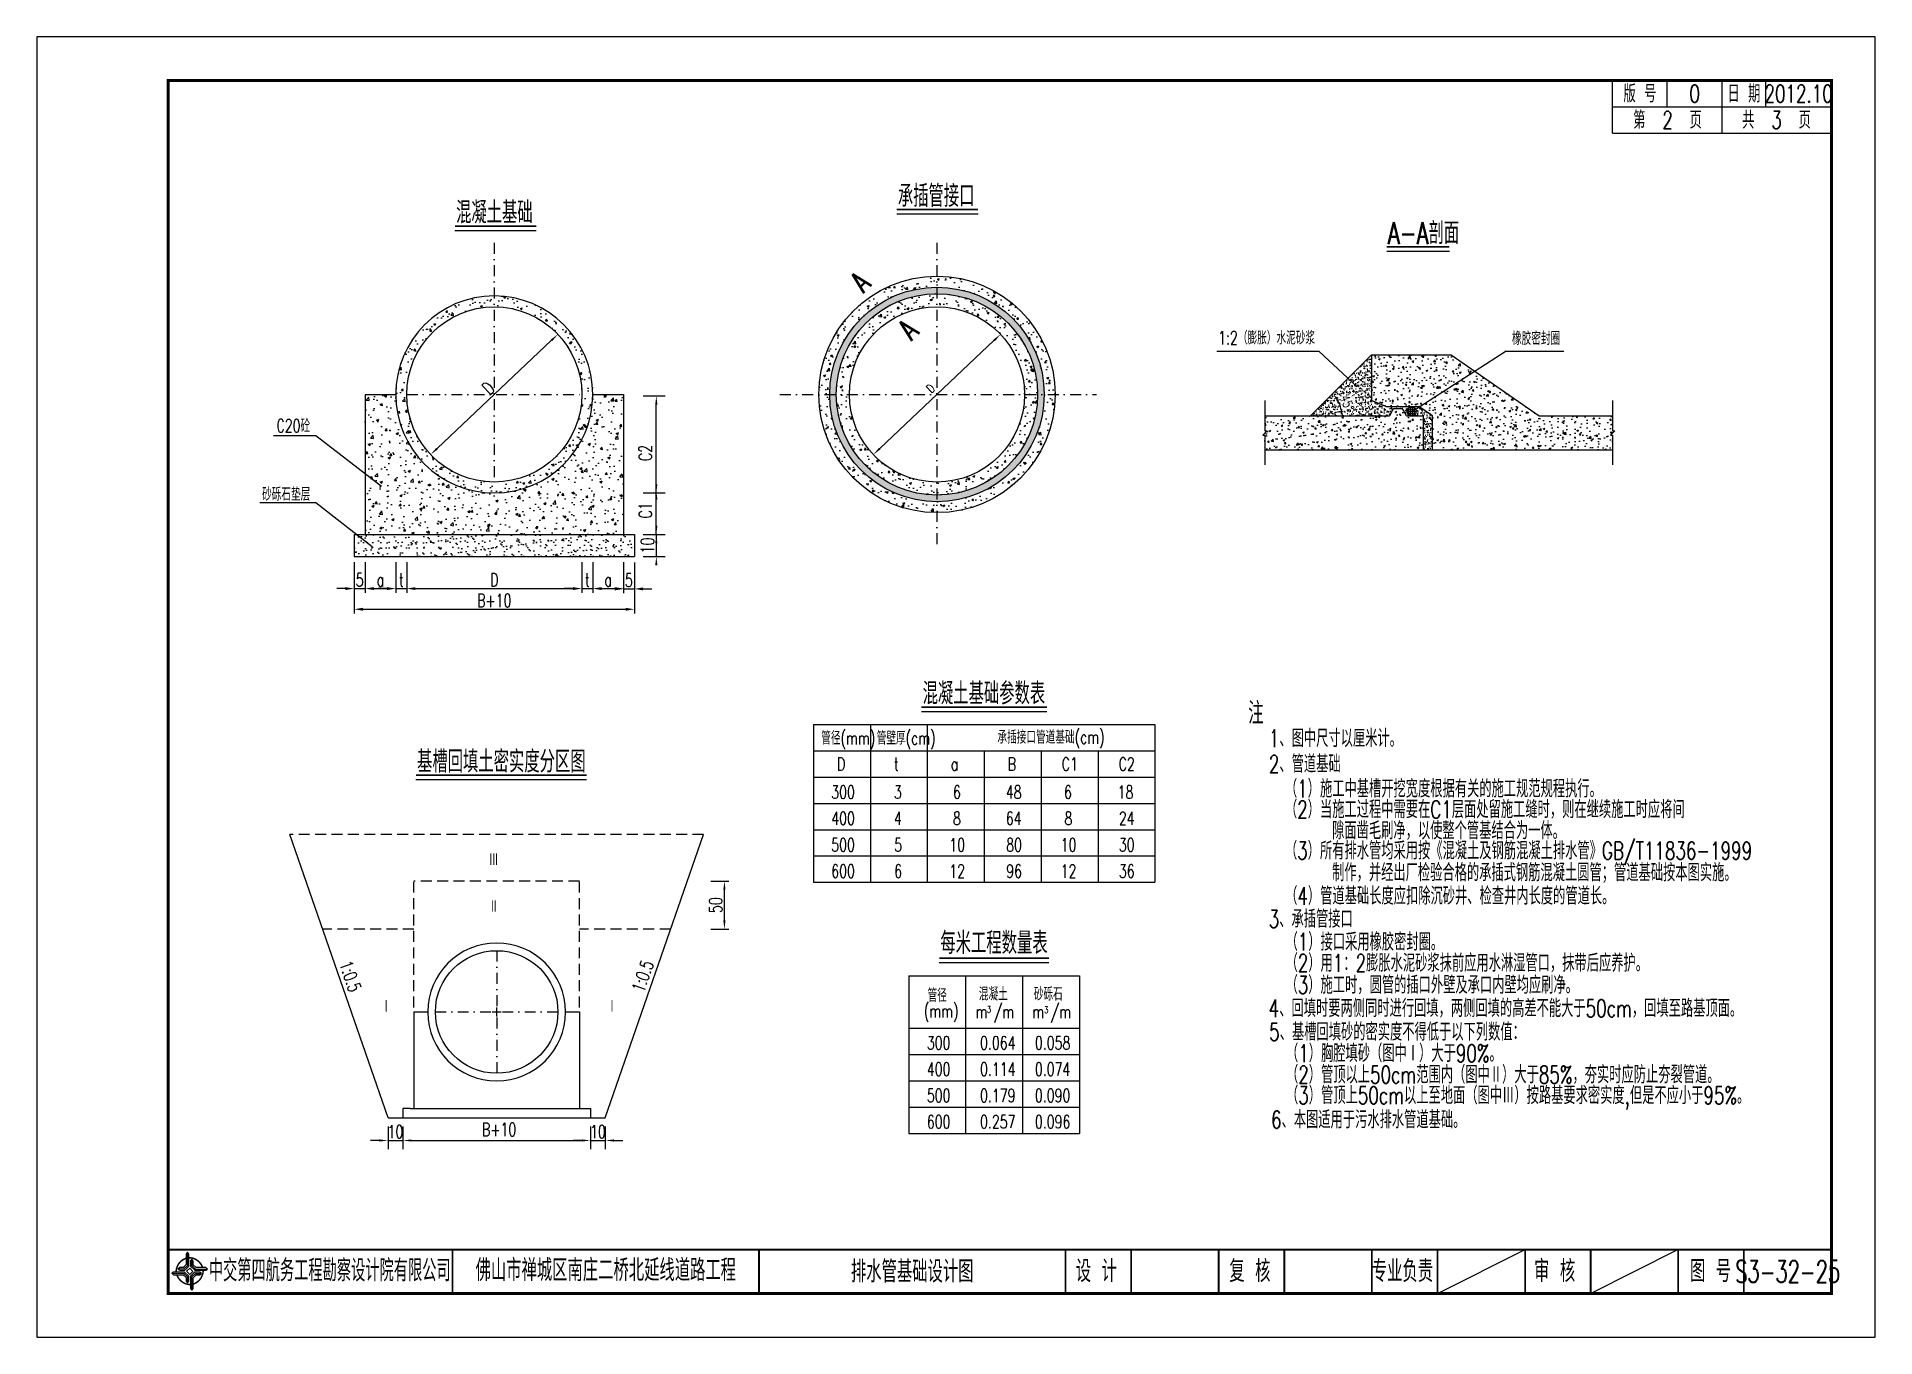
# Model space of a CAD drawing. Extents: x 5781 to 12795, y 1434 to 2653.
# Drawn here: x 10864.7 to 11284.7, y 1793.2 to 2090.2 of the extents above; entities that cross this region are included whole.
import ezdxf
from ezdxf.enums import TextEntityAlignment as Align

# ---------------------------------------------------------------- set-up
doc = ezdxf.new("R2010")
doc.units = 0
doc.header["$LTSCALE"] = 5
doc.linetypes.add('DASHDOT', pattern=[1, 0.5, -0.25, 0, -0.25])
doc.linetypes.add('HIDDEN', pattern=[0.375, 0.25, -0.125])
doc.layers.get('0').update_dxf_attribs({"linetype": 'CONTINUOUS'})
for name, color, linetype in [('中心线', 2, 'DASHDOT'), ('图框', 7, 'CONTINUOUS'), ('填充', 8, 'CONTINUOUS'), ('尺寸标注', 4, 'CONTINUOUS'), ('文字', 7, 'CONTINUOUS'), ('文字字符', 7, 'CONTINUOUS'), ('结构', 7, 'CONTINUOUS'), ('钢筋', 1, 'CONTINUOUS')]:
    doc.layers.add(name, color=color, linetype=linetype)
doc.styles.add('DESIGN', font='romans9_.shx', dxfattribs={"width": 0.8, "bigfont": 'hztxt.shx'})
doc.styles.get("Standard").update_dxf_attribs({"font": 'simplex1.shx', "width": 0.7, "bigfont": 'hztxt.shx'})
doc.styles.add('TEXT', font='simplex1.shx', dxfattribs={"width": 0.7, "bigfont": 'hztxt.shx'})
pattern_1 = [(50, (11296.766, 1796.047), (4.554617, -0.398477), [0.47625, -5.23875]), (355, (11296.766, 1796.047), (-0.88107, 4.776416), [0.381, -4.191]), (100.451, (11297.1457, 1796.014), (3.67356, 4.377917), [0.40475, -4.45225]), (46.1842, (11296.766, 1797.317), (6.77698, -1.05106), [0.71437, -7.85813]), (96.6356, (11297.331, 1797.2295), (5.9351, 6.18564), [0.60712, -6.67837]), (351.184, (11296.766, 1797.317), (5.93512, 6.18563), [0.5715, -6.2865]), (21, (11297.401, 1796.9996), (3.79037, -2.556638), [0.47625, -5.23875]), (326, (11297.401, 1796.9996), (1.54505, 4.6047), [0.381, -4.191]), (71.4514, (11297.717, 1796.7866), (5.33541, 2.04807), [0.40475, -4.45225]), (37.5, (11296.7662, 1796.0471), (0.077215, 2.113876), [0, -4.1402, 0, -4.2545, 0, -4.206875]), (7.5, (11296.7662, 1796.0471), (1.670492, 2.504514), [0, -2.4257, 0, -4.04495, 0, -1.603375]), (327.5, (11295.3501, 1796.0471), (3.389765, -0.143219), [0, -1.5875, 0, -4.953, 0, -6.57225]), (317.5, (11294.715, 1796.047), (3.70323, 0.635662), [0, -2.06375, 0, -3.2893, 0, -4.66725])]

msp = doc.modelspace()

# ---------------------------------------------------------------- texts
at = {"color": 7, "width": 0.7}
for s, height, p in [('注', 5, (11141.4283, 1933.2169)), ('6、本图适用于污水排水管道基础。', 4, (11146.6534, 1840.8815))]:
    msp.add_text(s, height=height, dxfattribs=at).set_placement(p)
at = {"layer": '图框'}
for s, height, width, p in [('版 号', 4, 0.7, (11230.9266, 2077.1933)), ('0', 4, 0.7, (11243.4266, 2077.1933)), ('日 期', 4, 0.7, (11254.6766, 2077.1933)), ('2012.10', 4, 0.7, (11267.1766, 2077.1933)), ('中交第四航务工程勘察设计院有限公司', 5, 0.65, (10931.6074, 1808.4418)), ('佛山市禅城区南庄二桥北延线道路工程', 5, 0.7, (10994.6766, 1808.508)), ('设 计', 5, 0.7, (11106.7212, 1808.2879)), ('复 核', 5, 0.7, (11141.8161, 1808.2879)), ('专业负责', 5, 0.7, (11176.6668, 1808.2879)), ('审 核', 5, 0.7, (11211.4406, 1808.2879)), ('图 号', 5, 0.7, (11247.0598, 1808.2879))]:
    msp.add_text(s, height=height, dxfattribs=dict(at, width=width)).set_placement(p, align=Align.MIDDLE_CENTER)
at = {"layer": '尺寸标注', "style": 'TEXT', "width": 0.8}
msp.add_text('D', height=2, rotation=43.387934, dxfattribs=at).set_placement((11069.0343, 2008.6605))
at = {"layer": '尺寸标注', "color": 7, "width": 0.7}
for s, p in [('C2', (11005.2106, 1993.2973)), ('C1', (11005.2106, 1980.186))]:
    msp.add_text(s, height=3, rotation=90, dxfattribs=at).set_placement(p)
msp.add_text('B+10', height=3, dxfattribs=at).set_placement((10966.3898, 1839.1261))
at = {"layer": '尺寸标注', "char_height": 3, "attachment_point": 5}
for s, insert, rotation in [('\\A1;D', (10967.823, 2009.9629), 43.387934), ('\\A1;50', (11019.7714, 1891.8757), 90)]:
    msp.add_mtext(s, dxfattribs=dict(at, insert=insert, rotation=rotation))
at = {"layer": '尺寸标注', "insert": (11164.0508, 2006.5817), "char_height": 2.1, "attachment_point": 5, "rotation": 291.50268, "style": 'DESIGN'}
msp.add_mtext('\\A1;45°', dxfattribs=at)
at = {"layer": '尺寸标注', "color": 7, "insert": (11004.2106, 1974.0095), "char_height": 3, "attachment_point": 5, "rotation": 90}
msp.add_mtext('\\A1;10', dxfattribs=at)
at = {"layer": '尺寸标注', "color": 7, "ltscale": 0.5, "char_height": 3, "attachment_point": 5}
for s, insert in [('\\A1;5', (10938.4468, 1966.1688)), ('\\A1;a', (10943.1968, 1966.1688)), ('t', (10947.9468, 1966.1688)), ('\\A1;D', (10969.1968, 1966.1688)), ('t', (10990.4468, 1966.1688)), ('\\A1;a', (10995.1968, 1966.1688)), ('\\A1;5', (10999.9468, 1966.0969)), ('\\A1;B+10', (10969.1968, 1961.4459))]:
    msp.add_mtext(s, dxfattribs=dict(at, insert=insert))
at = {"layer": '尺寸标注', "color": 7, "char_height": 3, "attachment_point": 5}
for insert in [(10946.6172, 1840.1261), (10992.8671, 1840.1261)]:
    msp.add_mtext('10', dxfattribs=dict(at, insert=insert))
at = {"layer": '文字', "width": 0.7}
for s, height, p in [('承插管接口', 5, (11061.3864, 2051.3385)), ('混凝土基础', 5, (10960.46, 2047.569)), ('A-A剖面', 5, (11173.3314, 2042.8582)), ('1:2（膨胀）水泥砂浆', 3, (11134.5605, 2019.9264)), ('橡胶密封圈', 3, (11201.6961, 2019.802)), ('C20砼', 3, (10919.4451, 1999.8578)), ('砂砾石垫层', 3, (10916.1414, 1984.2218)), ('混凝土基础参数表', 5, (11067.0495, 1937.7264)), ('基槽回填土密实度分区图', 5, (10951.557, 1922.1594)), ('Ⅲ', 3, (10967.9672, 1900.7787)), ('Ⅱ', 3, (10967.9672, 1890.0806)), ('每米工程数量表', 5, (11071.1062, 1880.7348)), ('Ⅰ', 3, (10943.4067, 1867.2505)), ('Ⅰ', 3, (10994.9805, 1867.2505))]:
    msp.add_text(s, height=height, dxfattribs=at).set_placement(p)
for rotation, p in [(45, (11052.7844, 2034.2207)), (45.864506, (11063.7126, 2023.3448))]:
    msp.add_text('A', height=5, rotation=rotation, dxfattribs=at).set_placement(p, align=Align.MIDDLE_CENTER)
at = {"layer": '文字字符', "linetype": 'ByBlock', "width": 0.7}
for s, height, p in [('承插接口管道基础(cm)', 3, (11084.1333, 1928.7416)), ('D', 3, (11047.4903, 1922.5931)), ('t', 3, (11060.4903, 1922.5931)), ('a', 3, (11073.4903, 1922.5931)), ('B', 3, (11086.4903, 1922.5931)), ('C1', 3, (11098.8317, 1922.5931)), ('C2', 3, (11111.8317, 1922.5931)), ('300', 3, (11046.1802, 1916.1939)), ('3', 3, (11060.4856, 1916.1939)), ('6', 3, (11073.9877, 1916.1939)), ('48', 3, (11086.0632, 1916.1939)), ('6', 3, (11099.3525, 1916.1939)), ('18', 3, (11111.599, 1916.1939)), ('400', 3, (11046.1802, 1910.1939)), ('4', 3, (11060.4856, 1910.1939)), ('8', 3, (11073.9877, 1910.1939)), ('64', 3, (11086.0632, 1910.1939)), ('8', 3, (11099.4553, 1910.1939)), ('24', 3, (11111.8849, 1910.1939)), ('500', 3, (11046.1802, 1904.1378)), ('5', 3, (11060.5644, 1904.1378)), ('10', 3, (11073.142, 1904.1378)), ('80', 3, (11086.142, 1904.1378)), ('10', 3, (11098.5823, 1904.1378)), ('30', 3, (11111.8849, 1904.1378)), ('600', 3, (11046.1802, 1898.1378)), ('6', 3, (11060.5644, 1898.1378)), ('12', 3, (11073.142, 1898.1378)), ('96', 3, (11086.142, 1898.1378)), ('12', 3, (11098.5823, 1898.1378)), ('36', 3, (11111.8849, 1898.1378)), ('混凝土', 3, (11079.8878, 1870.0841)), ('砂砾石', 3, (11092.4523, 1870.0841)), ('(mm)', 3, (11067.3153, 1866.1985)), ('管径', 3, (11068.1734, 1869.7709)), (' m /m', 3, (11077.6949, 1866.0252)), (' m /m', 3, (11090.6949, 1866.0252)), ('3', 1.5, (11081.741, 1867.3106)), ('3', 1.5, (11094.8297, 1867.2118)), ('300', 3, (11068.0133, 1858.905)), ('0.064', 3, (11080.17, 1858.905)), ('0.058', 3, (11092.7012, 1858.905)), ('400', 3, (11068.0133, 1852.905)), ('0.114', 3, (11080.17, 1852.905)), ('0.074', 3, (11092.7012, 1852.905)), ('500', 3, (11068.0133, 1846.8944)), ('0.179', 3, (11080.17, 1846.8944)), ('0.090', 3, (11092.7012, 1846.8944)), ('600', 3, (11068.0133, 1840.905)), ('0.257', 3, (11080.17, 1840.905)), ('0.096', 3, (11092.7012, 1840.905))]:
    msp.add_text(s, height=height, dxfattribs=at).set_placement(p)
at = {"layer": '文字字符', "linetype": 'ByBlock', "char_height": 3, "attachment_point": 1}
for s, insert in [('管径(mm)', (11043.8963, 1931.529)), ('管壁厚(cm)', (11056.5556, 1931.529))]:
    msp.add_mtext(s, dxfattribs=dict(at, insert=insert))
at = {"layer": '结构', "width": 0.7}
for s, p in [('1、图中尺寸以厘米计。', (11146.15, 1927.9771)), ('2、管道基础', (11146.15, 1922.1217)), ('  （1）施工中基槽开挖宽度根据有关的施工规范规程执行。', (11145.9891, 1916.4612)), ('  （2）当施工过程中需要在C1层面处留施工缝时，则在继续施工时应将间', (11145.9891, 1911.7276)), ('       隙面凿毛刷净，以使整个管基结合为一体。', (11145.9891, 1906.8913)), ('  （3）所有排水管均采用按《混凝土及钢筋混凝土排水管》GB/T11836-1999', (11145.9891, 1902.3051)), ('       制作，并经出厂检验合格的承插式钢筋混凝土圆管；管道基础按本图实施。', (11145.9891, 1897.3207)), ('  （4）管道基础长度应扣除沉砂井、检查井内长度的管道长。', (11146.0416, 1891.9752)), ('3、承插管接口', (11146.1249, 1886.7106)), ('  （1）接口采用橡胶密封圈。', (11146.1249, 1881.476)), ('  （2）用1：2膨胀水泥砂浆抹前应用水淋湿管口，抹带后应养护。', (11146.1249, 1876.6562)), ('  （3）施工时，圆管的插口外壁及承口内壁均应刷净。', (11146.1249, 1871.6373)), ('4、回填时要两侧同时进行回填，两侧回填的高差不能大于50cm，回填至路基顶面。', (11146.1249, 1866.3203)), ('5、基槽回填砂的密实度不得低于以下列数值：', (11146.2302, 1860.92)), ('  （1）胸腔填砂（图中Ⅰ）大于90%%%。', (11146.2302, 1856.0397)), ('  （2）管顶以上50cm范围内（图中Ⅱ）大于85%%%，夯实时应防止夯裂管道。', (11146.2302, 1851.1594)), ('  （3）管顶上50cm以上至地面（图中Ⅲ）按路基要求密实度,但是不应小于95%%%。', (11146.2302, 1846.4258))]:
    msp.add_text(s, height=4, dxfattribs=at).set_placement(p)
for rotation, p in [(289.163399, (10933.7288, 1878.5246)), (289.163399, (10933.7288, 1878.5246)), (70.836601, (11003.344, 1871.7687)), (70.836601, (11003.344, 1871.7687))]:
    msp.add_text('1:0.5', height=3, rotation=rotation, dxfattribs=at).set_placement(p)

# ---------------------------------------------------------------- blocks, each defined once
blk = doc.blocks.new('series')
at = {"width": 0.75}
for tag, height, p in [('页码', 4, (-35, -19)), ('图名', 5, (-220, -282)), ('图号', 5, (-20, -282))]:
    blk.add_attdef(tag, text='', height=height, dxfattribs=at).set_placement(p, align=Align.MIDDLE_CENTER)
blk = doc.blocks.new('tb')
at = {"lineweight": -3}
h = blk.add_hatch(color=256, dxfattribs=at)
h.paths.add_polyline_path([(-1.23, -0.13), (-3.78, -0.14), (-4.14, -0.41), (-1.4, -0.44), (-0.56, -1.24), (-0.54, -2.62), (-0.27, -2.2), (-0.26, -1.06)])
h.paths.add_polyline_path([(0.13, -1.08), (0.14, -3.86), (0.41, -4.26), (0.44, -1.24), (1.25, -0.43), (2.66, -0.43), (2.26, -0.16), (1.07, -0.15)])
h.paths.add_polyline_path([(1.08, 0.3), (3.62, 0.3), (4.02, 0.56), (1.25, 0.57), (0.43, 1.39), (0.43, 2.8), (0.16, 2.41), (0.15, 1.24)])
h.paths.add_polyline_path([(-0.28, 1.21), (-0.28, 3.99), (-0.56, 4.39), (-0.57, 1.41), (-1.38, 0.6), (-2.74, 0.56), (-2.33, 0.3), (-1.2, 0.29)])
for p, q in [((-0.56, 4.39), (-0.57, 1.41)), ((-1.38, 0.6), (-2.74, 0.56)), ((-0.57, 1.41), (-1.38, 0.6)), ((0.43, 2.8), (0.43, 1.39)), ((0.43, 1.39), (1.25, 0.57)), ((1.25, 0.57), (4.02, 0.56)), ((-4.14, -0.41), (-1.4, -0.44)), ((-1.4, -0.44), (-0.56, -1.24)), ((-0.56, -1.24), (-0.54, -2.62)), ((0.41, -4.26), (0.44, -1.24)), ((0.44, -1.24), (1.25, -0.43)), ((1.25, -0.43), (2.66, -0.43))]:
    blk.add_line(p, q, dxfattribs=at)
at = {"lineweight": -3, "flags": 128}
for points in [[(-0.9, 3.99), (-0.9, 1.58), (-1.53, 0.91), (-2.34, 0.91), (-2.74, 0.56), (-2.33, 0.3), (-1.2, 0.29), (-0.28, 1.21), (-0.28, 3.99), (-0.56, 4.39)], [(-0.04, 0.77), (0.68, 0.04), (-0.04, -0.69), (-0.77, 0.05)], [(3.62, 0.92), (1.43, 0.92), (0.77, 1.54), (0.77, 2.38), (0.43, 2.8), (0.16, 2.41), (0.15, 1.24), (1.08, 0.3), (3.62, 0.3), (4.02, 0.56)], [(-3.73, -0.76), (-1.54, -0.76), (-0.89, -1.39), (-0.89, -2.21), (-0.54, -2.62), (-0.27, -2.2), (-0.26, -1.06), (-1.23, -0.13), (-3.78, -0.14), (-4.14, -0.41)], [(0.75, -3.85), (0.75, -1.43), (1.4, -0.78), (2.26, -0.78), (2.66, -0.43), (2.26, -0.16), (1.07, -0.15), (0.13, -1.08), (0.14, -3.86), (0.41, -4.26)]]:
    blk.add_lwpolyline(points, close=True, dxfattribs=at)
at = {"lineweight": -3, "const_width": 0.35, "flags": 128}
for points in [[(-0.9, 3.02, 0.324167), (-3.16, -0.14)], [(2.88, 0.92, 0.324403), (-0.24, 3.15)], [(0.75, -2.86, 0.325418), (3.02, 0.26)], [(-2.98, -0.76, 0.322976), (0.14, -2.98)]]:
    blk.add_lwpolyline(points, format="xyb", dxfattribs=at)
blk = doc.blocks.new('DIM')
at = {"layer": '尺寸标注'}
blk.add_solid([(-1, -0.125), (-1, 0.125), (0, 0)], dxfattribs=at)
blk = doc.blocks.new('123')
at = {"layer": '图框'}
blk.add_lwpolyline([(6201.38, 2092.12), (6201.38, 2389.12), (5781.38, 2389.12), (5781.38, 2092.12)], close=True, dxfattribs=at)

# ---------------------------------------------------------------- hatches: boundary and pattern name
at = {"layer": '填充'}
h = msp.add_hatch(dxfattribs=at)
h.set_pattern_fill('AR-CONC', color=8, scale=0.025, style=0)
h.set_pattern_definition([(50, (11292.0665, 1796.047), (4.554617, -0.398477), [0.47625, -5.23875]), (355, (11292.0665, 1796.047), (-0.88107, 4.776416), [0.381, -4.191]), (100.451, (11292.446, 1796.014), (3.673563, 4.377917), [0.40475, -4.45225]), (46.1842, (11292.0665, 1797.317), (6.776976, -1.05106), [0.71437, -7.85813]), (96.6356, (11292.631, 1797.2295), (5.93511, 6.18564), [0.60712, -6.67837]), (351.184, (11292.0665, 1797.317), (5.93512, 6.18563), [0.5715, -6.2865]), (21, (11292.7015, 1796.9996), (3.790372, -2.556638), [0.47625, -5.23875]), (326, (11292.7015, 1796.9996), (1.54505, 4.6047), [0.381, -4.191]), (71.4514, (11293.0174, 1796.7866), (5.33541, 2.04807), [0.40475, -4.45225]), (37.5, (11292.0665, 1796.0471), (0.077215, 2.113876), [0, -4.1402, 0, -4.2545, 0, -4.206875]), (7.5, (11292.0665, 1796.0471), (1.670492, 2.504514), [0, -2.4257, 0, -4.04495, 0, -1.603375]), (327.5, (11290.6505, 1796.0471), (3.389765, -0.1432186), [0, -1.5875, 0, -4.953, 0, -6.57225]), (317.5, (11290.0155, 1796.047), (3.70323, 0.635662), [0, -2.06375, 0, -3.2893, 0, -4.66725])])
h.paths.add_polyline_path([(10969.1968, 2031.0095), (10969.1968, 2028.5095, -0.41421356), (10989.1968, 2008.5095), (10991.6968, 2008.5095, 0.41421356)])
h.paths.add_polyline_path([(10969.1968, 2028.5095), (10969.1968, 2031.0095, 0.41421356), (10946.6968, 2008.5095), (10949.1968, 2008.5095, -0.41421356)])
h.paths.add_polyline_path([(10949.1968, 2008.5095), (10946.6968, 2008.5095, 0.0984914), (10948.4095, 1999.8991, 0.30334668), (10969.1968, 1986.0095), (10969.1968, 1988.5095, -0.41421356)])
h.paths.add_polyline_path([(10969.1968, 1988.5095), (10969.1968, 1986.0095, 0.30334668), (10989.9841, 1999.8991, 0.0984914), (10991.6968, 2008.5095), (10989.1968, 2008.5095, -0.41421356)])
h = msp.add_hatch(dxfattribs=at)
h.set_pattern_fill('AR-CONC', color=256, scale=0.021, style=0)
h.set_pattern_definition([(50, (11268.309, 1864.5308), (3.82588, -0.33472), [0.40005, -4.40055]), (355, (11268.309, 1864.531), (-0.7401, 4.01219), [0.32004, -3.52044]), (100.451, (11268.628, 1864.503), (3.08579, 3.67745), [0.33999, -3.73989]), (46.1842, (11268.309, 1865.5976), (5.69266, -0.88289), [0.60007, -6.60082]), (96.6356, (11268.7835, 1865.524), (4.98549, 5.19594), [0.50998, -5.60983]), (351.184, (11268.309, 1865.5976), (4.9855, 5.19593), [0.48006, -5.28066]), (21, (11268.8425, 1865.331), (3.18391, -2.147576), [0.40005, -4.40055]), (326, (11268.8425, 1865.331), (1.29784, 3.86795), [0.32004, -3.52044]), (71.4514, (11269.108, 1865.152), (4.481746, 1.72038), [0.33999, -3.73989]), (37.5, (11268.3091, 1864.5308), (0.064861, 1.775656), [0, -3.477768, 0, -3.57378, 0, -3.533775]), (7.5, (11268.3091, 1864.5308), (1.403213, 2.103792), [0, -2.037588, 0, -3.397758, 0, -1.346835]), (327.5, (11267.1196, 1864.5308), (2.847402, -0.120304), [0, -1.3335, 0, -4.16052, 0, -5.52069]), (317.5, (11266.5862, 1864.5308), (3.110713, 0.533956), [0, -1.73355, 0, -2.763012, 0, -3.92049])])
h.paths.add_polyline_path([(11145.2324, 2003.6197), (11145.2324, 2000.2149), (11145.7789, 2000.2149), (11144.7608, 1999.1968), (11145.2324, 1999.1968), (11145.2324, 1995.8947), (11181.4574, 1995.8947), (11181.4574, 2003.6197), (11177.5734, 2003.6197), (11176.6801, 2005.213), (11174.5801, 2005.213), (11173.6869, 2003.6197)])
h.paths.add_polyline_path([(11224.6618, 1995.8947), (11224.6618, 1999.1968), (11224.1903, 1999.1968), (11225.2084, 2000.2149), (11224.6618, 2000.2149), (11224.6618, 2003.6197), (11207.9287, 2003.6197), (11193.2062, 2013.7871), (11180.7127, 2005.7197), (11181.4574, 2005.7197), (11183.5574, 2003.6197), (11183.5574, 1995.8947)])
h.paths.add_polyline_path([(11169.5945, 2017.5247), (11169.5945, 2007.1435), (11172.8981, 2005.7197), (11180.7127, 2005.7197), (11193.2062, 2013.7871), (11187.794, 2017.5247)])
h = msp.add_hatch(dxfattribs=at)
h.set_pattern_fill('AR-SAND', color=256, scale=0.021, style=0)
h.set_pattern_definition([(37.5, (11268.3091, 1859.6944), (-0.0336007, 1.0277678), [0, -0.810768, 0, -0.90678, 0, -0.866775]), (7.5, (11268.3091, 1859.6944), (0.943999, 1.505333), [0, -0.437388, 0, -0.730758, 0, -0.280035]), (327.5, (11267.653, 1859.6944), (1.661084, 0.003018), [0, -0.2667, 0, -0.96012, 0, -1.25349]), (317.5, (11267.653, 1859.6944), (1.603469, 0.468152), [0, -0.13335, 0, -0.629412, 0, -0.72009])])
h.paths.add_polyline_path([(11169.5945, 2007.1435), (11169.5945, 2017.5247), (11155.6895, 2003.6197), (11173.6869, 2003.6197), (11174.5801, 2005.213), (11176.6801, 2005.213), (11177.5734, 2003.6197), (11178.7785, 2003.6197, -0.41421356), (11177.7285, 2004.6697, -0.41421356), (11178.7785, 2005.7197), (11172.8981, 2005.7197)])
h.paths.add_polyline_path([(11183.5574, 2003.6197), (11180.546, 2005.612), (11179.74, 2005.0916, -0.10374585), (11179.8285, 2004.6697, -0.41421356), (11178.7785, 2003.6197), (11181.4574, 2003.6197), (11181.4574, 1995.8947), (11183.5574, 1995.8947)])
h.paths.add_polyline_path([(11164.6549, 2009.3453), (11166.3775, 2004.9728), (11163.4467, 2003.8181), (11161.7241, 2008.1907)], flags=24)
at = {"layer": '尺寸标注'}
h = msp.add_hatch(dxfattribs=at)
h.set_pattern_fill('AR-CONC', color=8, scale=0.025, style=0)
h.set_pattern_definition(pattern_1)
edge = h.paths.add_edge_path()
edge.add_arc((11070.3303, 2008.5095), 27, 0, 360)
edge = h.paths.add_edge_path(flags=16)
edge.add_arc((11070.3303, 2008.5095), 24.5, 0, 360)
h = msp.add_hatch(dxfattribs=at)
h.set_pattern_fill('AR-SAND', color=8, scale=0.025, style=0)
h.set_pattern_definition([(37.5, (11296.7662, 1796.0471), (-0.0400008, 1.223533), [0, -0.9652, 0, -1.0795, 0, -1.031875]), (7.5, (11296.7662, 1796.0471), (1.123808, 1.792063), [0, -0.5207, 0, -0.86995, 0, -0.333375]), (327.5, (11295.9851, 1796.0471), (1.977481, 0.003593), [0, -0.3175, 0, -1.143, 0, -1.49225]), (317.5, (11295.9851, 1796.0471), (1.908891, 0.557323), [0, -0.15875, 0, -0.7493, 0, -0.85725])])
edge = h.paths.add_edge_path()
edge.add_arc((11070.3303, 2008.5095), 24.5, 0, 360)
edge = h.paths.add_edge_path(flags=16)
edge.add_arc((11070.3303, 2008.5095), 23, 0, 360)
h = msp.add_hatch(dxfattribs=at)
h.set_pattern_fill('AR-CONC', color=8, scale=0.025, style=0)
h.set_pattern_definition(pattern_1)
h.paths.add_polyline_path([(11093.3303, 2008.5095, 1), (11047.3303, 2008.5095, 1)])
h.paths.add_polyline_path([(11090.3303, 2008.5095, 1), (11050.3303, 2008.5095, 1)], flags=16)
at = {"layer": '尺寸标注', "ltscale": 0.5}
h = msp.add_hatch(dxfattribs=at)
h.set_pattern_fill('AR-CONC', color=8, scale=0.03, style=0)
h.set_pattern_definition([(50, (999.5347, 3e-14), (5.46554, -0.4781726), [0.5715, -6.2865]), (355, (999.5347, 3e-14), (-1.0572848, 5.7316993), [0.4572, -5.0292]), (100.451, (999.99, -0.04), (4.408275, 5.2535006), [0.4857, -5.3427]), (46.1842, (999.5347, 1.524), (8.1323712, -1.26127), [0.85725, -9.42975]), (96.6356, (1000.212, 1.419), (7.122127, 7.4227667), [0.72855, -8.01405]), (351.184, (999.535, 1.524), (7.122138, 7.4227535), [0.6858, -7.5438]), (21, (1000.2967, 1.143), (4.5484464, -3.0679656), [0.5715, -6.2865]), (326, (1000.2967, 1.143), (1.854061, 5.525639), [0.4572, -5.0292]), (71.4514, (1000.6757, 0.8873), (6.4024947, 2.4576857), [0.4857, -5.3427]), (37.5, (999.5347, 3e-14), (0.0926581, 2.53665117), [0, -4.96824, 0, -5.1054, 0, -5.04825]), (7.5, (999.5347, 3e-14), (2.0045899, 3.00541724), [0, -2.91084, 0, -4.85394, 0, -1.92405]), (327.5, (997.8354, 3e-14), (4.06771786, -0.1718623), [0, -1.905, 0, -5.9436, 0, -7.8867]), (317.5, (997.0734, 3e-14), (4.4438754, 0.7627947), [0, -2.4765, 0, -3.94716, 0, -5.6007])])
edge = h.paths.add_edge_path()
edge.add_arc((10969.1968, 2008.5095), 22.5, 180, 360)
edge.add_line((10991.6968, 2008.5095), (10998.6968, 2008.5095))
edge.add_line((10998.6968, 2008.5095), (10998.6968, 1976.5095))
edge.add_line((10998.6968, 1976.5095), (10939.6968, 1976.5095))
edge.add_line((10939.6968, 1976.5095), (10939.6968, 2008.5095))
edge.add_line((10939.6968, 2008.5095), (10946.6968, 2008.5095))
edge = h.paths.add_edge_path(flags=17)
edge.add_line((10991.6968, 2008.5095), (10996.1968, 2008.5095))
h = msp.add_hatch(dxfattribs=at)
h.set_pattern_fill('AR-SAND', color=8, scale=0.05, style=0)
h.set_pattern_definition([(37.5, (999.5347, 3e-14), (-0.08000156, 2.4470662), [0, -1.9304, 0, -2.159, 0, -2.06375]), (7.5, (999.5347, 3e-14), (2.2476164, 3.5841255), [0, -1.0414, 0, -1.7399, 0, -0.66675]), (327.5, (997.9726, 3e-14), (3.95496185, 0.00718592), [0, -0.635, 0, -2.286, 0, -2.9845]), (317.5, (997.9726, 3e-14), (3.8177823, 1.1146466), [0, -0.3175, 0, -1.4986, 0, -1.7145])])
h.paths.add_polyline_path([(10937.1968, 1971.5095), (11001.1968, 1971.5095), (11001.1968, 1976.5095), (10937.1968, 1976.5095)])
at = {"layer": '结构'}
h = msp.add_hatch(dxfattribs=at)
h.set_pattern_fill('NET', color=256, scale=0.14, style=0)
h.set_pattern_definition([(0, (11268.3091, 1859.69438), (0, 0.4445), []), (90, (11268.3091, 1859.69438), (-0.4445, 3e-17), [])])
h.paths.add_polyline_path([(11179.8285, 2004.6697, 1), (11177.7285, 2004.6697, 1)])

# ---------------------------------------------------------------- linework, layer by layer
for p, q in [((11061.1285, 2049.7202), (11079.716, 2049.7202)), ((10960.202, 2045.9507), (10978.7895, 2045.9507)), ((11173.0734, 2041.2399), (11187.4006, 2041.2399)), ((11066.7915, 1936.1081), (11095.4588, 1936.1081)), ((10951.299, 1920.5412), (10990.2778, 1920.5412)), ((11070.8482, 1878.7386), (11095.8885, 1878.7386))]:
    msp.add_line(p, q)
at = {"const_width": 0.4}
for points in [[(11061.1285, 2050.7202), (11079.716, 2050.7202)], [(10960.202, 2046.9507), (10978.7895, 2046.9507)], [(11173.0734, 2042.2399), (11187.4006, 2042.2399)], [(11066.7915, 1937.1081), (11095.4588, 1937.1081)], [(10951.299, 1921.5412), (10990.2778, 1921.5412)], [(11070.8482, 1879.7386), (11095.8885, 1879.7386)]]:
    msp.add_lwpolyline(points, dxfattribs=at)
at = {"layer": '中心线'}
for p, q in [((10969.1968, 2043.1062), (10969.1968, 1988.5095)), ((11070.3303, 2043.1062), (11070.3303, 1973.549)), ((10949.1968, 2008.5095), (10989.1968, 2008.5095)), ((11034.4688, 2008.5095), (11106.7807, 2008.5095)), ((10969.7422, 1881.4757), (10969.7422, 1853.4757)), ((10955.7422, 1867.4757), (10983.7422, 1867.4757))]:
    msp.add_line(p, q, dxfattribs=at)
at = {"layer": '图框'}
for p, q in [((11224.6766, 2068.1933), (11224.6766, 2080.1933)), ((11237.1766, 2074.1933), (11237.1766, 2080.1933)), ((11249.6766, 2074.1933), (11249.6766, 2080.1933)), ((11259.6766, 2074.1933), (11259.6766, 2080.1933)), ((11224.6766, 2074.1933), (11274.6766, 2074.1933)), ((11249.6766, 2068.1933), (11249.6766, 2074.1933)), ((11224.6766, 2068.1933), (11274.6766, 2068.1933)), ((11184.6766, 1803.1933), (11204.6766, 1813.1933)), ((11239.6766, 1813.1933), (11219.6766, 1803.1933))]:
    msp.add_line(p, q, dxfattribs=at)
for points, const_width in [([(11274.6766, 2080.1933), (10894.6766, 2080.1933), (10894.6766, 1803.1933), (11274.6766, 1803.1933), (11274.6766, 2080.1933)], 0.7), ([(10894.6766, 1813.1933), (11274.6766, 1813.1933)], 0.4), ([(10959.6766, 1813.1933), (10959.6766, 1803.1933)], 0.4), ([(11029.6766, 1803.1933), (11029.6766, 1813.1933)], 0.4), ([(11099.6766, 1803.1933), (11099.6766, 1813.1933)], 0.4), ([(11114.6766, 1803.1933), (11114.6766, 1813.1933)], 0.4), ([(11134.6766, 1803.1933), (11134.6766, 1813.1933)], 0.4), ([(11149.6766, 1803.1933), (11149.6766, 1813.1933)], 0.4), ([(11169.6766, 1803.1933), (11169.6766, 1813.1933)], 0.4), ([(11169.6766, 1803.1933), (11169.6766, 1813.1933)], 0.4), ([(11184.6766, 1803.1933), (11184.6766, 1813.1933)], 0.4), ([(11204.6766, 1803.1933), (11204.6766, 1813.1933)], 0.4), ([(11219.6766, 1803.1933), (11219.6766, 1813.1933)], 0.4), ([(11239.6766, 1803.1933), (11239.6766, 1813.1933)], 0.4), ([(11254.6766, 1803.1933), (11254.6766, 1813.1933)], 0.4)]:
    msp.add_lwpolyline(points, dxfattribs=dict(at, const_width=const_width))
at = {"layer": '尺寸标注'}
for p, q in [((10956.1163, 1996.145), (10982.2774, 2020.8739)), ((11057.2498, 1996.145), (11083.4108, 2020.8739)), ((11134.25, 2018.4191), (11157.5533, 2018.4191)), ((11157.5533, 2018.4191), (11166.3443, 2010.2837)), ((11200.3795, 2018.4191), (11179.0983, 2004.6772)), ((11200.3795, 2018.4191), (11213.5528, 2018.4191)), ((11003.1968, 2008.2089), (11008.2106, 2008.2089)), ((11006.2106, 1976.5095), (11006.2106, 2006.2089)), ((10918.7955, 1999.1549), (10928.4532, 1999.1549)), ((10928.4532, 1999.1549), (10943.4349, 1987.5328)), ((10915.6444, 1983.8038), (10928.4532, 1983.8038)), ((10928.4532, 1983.8038), (10941.3303, 1973.8143)), ((11003.1968, 1986.0095), (11008.2106, 1986.0095)), ((11003.1968, 1986.0095), (11008.2106, 1986.0095)), ((11006.2106, 1976.5095), (11006.2106, 1985.5095)), ((11003.1968, 1976.5095), (11008.2106, 1976.5095)), ((11003.1968, 1976.5095), (11008.2106, 1976.5095)), ((11006.2106, 1976.5095), (11006.2106, 1971.5095)), ((11006.2106, 1974.5095), (11006.2106, 1972.5095)), ((11003.1968, 1971.5095), (11008.2106, 1971.5095)), ((11018.6299, 1897.3757), (11022.7714, 1897.3757)), ((11021.7714, 1888.3757), (11021.7714, 1895.3757)), ((11018.6299, 1886.3757), (11022.7714, 1886.3757)), ((10944.9548, 1841.3159), (10944.9548, 1836.1261)), ((10948.2795, 1841.3159), (10948.2795, 1836.1261)), ((10948.2795, 1841.3159), (10948.2795, 1836.1261)), ((10991.2048, 1841.3159), (10991.2048, 1836.1261)), ((10991.2048, 1841.3159), (10991.2048, 1836.1261)), ((10994.5295, 1841.3159), (10994.5295, 1836.1261)), ((10942.9548, 1838.1261), (10940.9548, 1838.1261)), ((10944.9548, 1838.1261), (10948.2795, 1838.1261)), ((10950.2795, 1838.1261), (10989.2048, 1838.1261)), ((10950.2795, 1838.1261), (10952.2795, 1838.1261)), ((10989.2048, 1838.1261), (10987.2048, 1838.1261)), ((10991.2048, 1838.1261), (10994.5295, 1838.1261)), ((10996.5295, 1838.1261), (10998.5295, 1838.1261))]:
    msp.add_line(p, q, dxfattribs=at)
at = {"layer": '尺寸标注', "color": 2}
for p, q in [((10982.4595, 2023.5927), (10982.3569, 2023.7012)), ((10953.3916, 1996.1161), (10953.289, 1996.2246)), ((10979.0261, 1878.034), (10978.9542, 1878.1099)), ((10958.6785, 1858.8003), (10958.6067, 1858.8763))]:
    msp.add_line(p, q, dxfattribs=at)
at = {"layer": '尺寸标注', "ltscale": 0.5}
for p, q in [((10937.1968, 1970.1688), (10937.1968, 1963.1688)), ((10939.6968, 1970.1688), (10939.6968, 1963.1688)), ((10939.6968, 1970.1688), (10939.6968, 1963.1688)), ((10946.6968, 1970.1688), (10946.6968, 1963.1688)), ((10946.6968, 1970.1688), (10946.6968, 1963.1688)), ((10949.1968, 1970.1688), (10949.1968, 1963.1688)), ((10949.1968, 1970.1688), (10949.1968, 1963.1688)), ((10989.1968, 1970.1688), (10989.1968, 1963.1688)), ((10989.1968, 1970.1688), (10989.1968, 1963.1688)), ((10991.6968, 1970.1688), (10991.6968, 1963.1688)), ((10991.6968, 1970.1688), (10991.6968, 1963.1688)), ((10998.6968, 1970.1688), (10998.6968, 1963.1688)), ((10998.6968, 1970.0969), (10998.6968, 1963.0969)), ((11001.1968, 1970.0969), (11001.1968, 1963.0969)), ((10937.1968, 1969.5095), (10937.1968, 1964.9458)), ((10939.6968, 1969.5095), (10939.6968, 1964.9458)), ((10939.6968, 1969.5095), (10939.6968, 1964.9458)), ((10935.1968, 1964.1688), (10933.1968, 1964.1688)), ((10937.1968, 1965.4459), (10937.1968, 1958.4459)), ((10937.1968, 1964.1688), (10939.6968, 1964.1688)), ((10941.6968, 1964.1688), (10944.6968, 1964.1688)), ((10941.6968, 1964.1688), (10943.6968, 1964.1688)), ((10944.6968, 1964.1688), (10942.6968, 1964.1688)), ((10946.6968, 1964.1688), (10949.1968, 1964.1688)), ((10951.1968, 1964.1688), (10987.1968, 1964.1688)), ((10951.1968, 1964.1688), (10953.1968, 1964.1688)), ((10987.1968, 1964.1688), (10985.1968, 1964.1688)), ((10989.1968, 1964.1688), (10991.6968, 1964.1688)), ((10993.6968, 1964.1688), (10996.6968, 1964.1688)), ((10993.6968, 1964.1688), (10995.6968, 1964.1688)), ((10996.6968, 1964.0969), (10994.6968, 1964.0969)), ((10998.6968, 1964.0969), (11001.1968, 1964.0969)), ((11001.1968, 1965.4459), (11001.1968, 1958.4459)), ((11003.1968, 1964.0969), (11005.1968, 1964.0969)), ((10939.1968, 1959.4459), (10999.1968, 1959.4459))]:
    msp.add_line(p, q, dxfattribs=at)
at = {"layer": '尺寸标注'}
msp.add_arc((11155.6895, 2003.6197), 7.1339, 11.262125, 33.737875, dxfattribs=at)
at = {"layer": '尺寸标注', "ltscale": 0.5}
for points in [[(10935.1968, 1964.5021), (10935.1968, 1963.8354), (10937.1968, 1964.1688)], [(10941.6968, 1964.5021), (10941.6968, 1963.8354), (10939.6968, 1964.1688)], [(10941.6968, 1964.5021), (10941.6968, 1963.8354), (10939.6968, 1964.1688)], [(10944.6968, 1964.5021), (10944.6968, 1963.8354), (10946.6968, 1964.1688)], [(10944.6968, 1964.5021), (10944.6968, 1963.8354), (10946.6968, 1964.1688)], [(10951.1968, 1964.5021), (10951.1968, 1963.8354), (10949.1968, 1964.1688)], [(10951.1968, 1964.5021), (10951.1968, 1963.8354), (10949.1968, 1964.1688)], [(10987.1968, 1964.5021), (10987.1968, 1963.8354), (10989.1968, 1964.1688)], [(10987.1968, 1964.5021), (10987.1968, 1963.8354), (10989.1968, 1964.1688)], [(10993.6968, 1964.5021), (10993.6968, 1963.8354), (10991.6968, 1964.1688)], [(10993.6968, 1964.5021), (10993.6968, 1963.8354), (10991.6968, 1964.1688)], [(10996.6968, 1964.5021), (10996.6968, 1963.8354), (10998.6968, 1964.1688)], [(10996.6968, 1964.4302), (10996.6968, 1963.7636), (10998.6968, 1964.0969)], [(11003.1968, 1964.4302), (11003.1968, 1963.7636), (11001.1968, 1964.0969)], [(10939.1968, 1959.7792), (10939.1968, 1959.1125), (10937.1968, 1959.4459)], [(10999.1968, 1959.7792), (10999.1968, 1959.1125), (11001.1968, 1959.4459)]]:
    msp.add_solid(points, dxfattribs=at)
at = {"layer": '文字'}
for points in [[(11051.1034, 2036.9814, 0, 0.7, 0), (11049.6892, 2035.5672, 0, 0, 0), (11047.9214, 2033.7994, 0, 0, 0), (11051.3133, 2030.4076, 0, 0, 0)], [(11066.3788, 2021.8218, 0, 0.7, 0), (11064.986, 2020.3864, 0, 0, 0), (11063.2451, 2018.5922, 0, 0, 0), (11059.8025, 2021.9325, 0, 0, 0)]]:
    msp.add_lwpolyline(points, format="xyseb", dxfattribs=at)
at = {"layer": '文字字符', "color": 1, "linetype": 'ByBlock'}
for p, q in [((11042.1252, 1933.1081), (11042.1252, 1897.1081)), ((11042.1252, 1933.1081), (11120.1252, 1933.1081)), ((11120.1252, 1933.1081), (11120.1252, 1897.1081)), ((11042.1252, 1897.1081), (11120.1252, 1897.1081)), ((11063.8684, 1875.7386), (11063.8684, 1839.7386)), ((11063.8684, 1875.7386), (11102.8684, 1875.7386)), ((11102.8684, 1875.7386), (11102.8684, 1839.7386)), ((11063.8684, 1839.7386), (11102.8684, 1839.7386))]:
    msp.add_line(p, q, dxfattribs=at)
at = {"layer": '文字字符', "linetype": 'ByBlock'}
for p, q in [((11055.1252, 1933.1081), (11055.1252, 1897.1081)), ((11068.1252, 1933.1081), (11068.1252, 1897.1081)), ((11042.1252, 1927.1081), (11120.1252, 1927.1081)), ((11081.1252, 1927.1081), (11081.1252, 1897.1081)), ((11094.1252, 1927.1081), (11094.1252, 1897.1081)), ((11107.1252, 1927.1081), (11107.1252, 1897.1081)), ((11042.1252, 1921.1081), (11120.1252, 1921.1081)), ((11042.1252, 1921.1081), (11120.1252, 1921.1081)), ((11042.1252, 1915.1081), (11120.1252, 1915.1081)), ((11042.1252, 1909.1081), (11120.1252, 1909.1081)), ((11042.1252, 1903.1081), (11120.1252, 1903.1081)), ((11076.8684, 1875.7386), (11076.8684, 1839.7386)), ((11089.8684, 1875.7386), (11089.8684, 1839.7386)), ((11063.8684, 1863.7386), (11102.8684, 1863.7386)), ((11063.8684, 1863.7386), (11102.8684, 1863.7386)), ((11063.8684, 1857.7386), (11102.8684, 1857.7386)), ((11063.8684, 1851.7386), (11102.8684, 1851.7386)), ((11063.8684, 1845.7386), (11102.8684, 1845.7386))]:
    msp.add_line(p, q, dxfattribs=at)
at = {"layer": '结构'}
for p, q in [((11169.5945, 2017.5247), (11155.6895, 2003.6197)), ((11145.2324, 2007.1197), (11145.2324, 2000.2149)), ((11224.6618, 2007.1197), (11224.6618, 2000.2149)), ((11145.7789, 2000.2149), (11144.7608, 1999.1968)), ((11145.2324, 2000.2149), (11145.7789, 2000.2149)), ((11225.2084, 2000.2149), (11224.1903, 1999.1968)), ((11224.6618, 2000.2149), (11225.2084, 2000.2149)), ((11144.7608, 1999.1968), (11145.2324, 1999.1968)), ((11145.2324, 1999.1968), (11145.2324, 1992.3947)), ((11181.4574, 1995.8947), (11183.5574, 1995.8947)), ((11224.1903, 1999.1968), (11224.6618, 1999.1968)), ((11224.6618, 1999.1968), (11224.6618, 1992.3947))]:
    msp.add_line(p, q, dxfattribs=at)
at = {"layer": '结构', "color": 1}
for p, q in [((10939.6968, 2008.5095), (10946.6968, 2008.5095)), ((10991.6968, 2008.5095), (10996.1968, 2008.5095)), ((10991.6968, 2008.5095), (10998.6968, 2008.5095))]:
    msp.add_line(p, q, dxfattribs=at)
at = {"layer": '结构', "linetype": 'HIDDEN', "ltscale": 2}
for p, q in [((11017.0124, 1908.0111), (10922.4719, 1908.0111)), ((10950.8422, 1868.4757), (10950.8422, 1897.3757)), ((10988.6422, 1897.3757), (10950.8422, 1897.3757)), ((10988.6422, 1868.4757), (10988.6422, 1897.3757)), ((10950.8422, 1886.3757), (10929.9907, 1886.3757)), ((11009.4937, 1886.3757), (10988.6422, 1886.3757))]:
    msp.add_line(p, q, dxfattribs=at)
at = {"layer": '结构', "color": 2}
for p, q in [((10968.7422, 1867.4757), (10970.7422, 1867.4757)), ((10969.7422, 1866.4757), (10969.7422, 1868.4757))]:
    msp.add_line(p, q, dxfattribs=at)
at = {"layer": '结构'}
msp.add_circle((11178.7785, 2004.6697), 1.05, dxfattribs=at)
at = {"layer": '钢筋'}
for p, q in [((11169.5945, 2017.5247), (11169.5945, 2007.1435)), ((11169.5945, 2017.5247), (11187.794, 2017.5247)), ((11187.794, 2017.5247), (11207.9287, 2003.6197)), ((10939.6968, 2008.5095), (10939.6968, 1976.5095)), ((10998.6968, 2008.5095), (10998.6968, 1976.5095)), ((11145.2324, 2003.6197), (11173.6869, 2003.6197)), ((11172.8981, 2005.7197), (11169.5945, 2007.1435)), ((11172.8981, 2005.7197), (11180.3833, 2005.7197)), ((11174.5801, 2005.213), (11173.6869, 2003.6197)), ((11176.6801, 2005.213), (11174.5801, 2005.213)), ((11177.5734, 2003.6197), (11176.6801, 2005.213)), ((11177.5734, 2003.6197), (11181.4574, 2003.6197)), ((11183.5574, 2003.6197), (11180.3833, 2005.7197)), ((11181.4574, 1995.8947), (11181.4574, 2003.6197)), ((11183.5574, 1995.8947), (11183.5574, 2003.6197)), ((11207.9287, 2003.6197), (11224.6618, 2003.6197)), ((11145.2324, 1995.8947), (11181.4574, 1995.8947)), ((11183.5574, 1995.8947), (11224.6618, 1995.8947)), ((10937.1968, 1976.5095), (11001.1968, 1976.5095)), ((10937.1968, 1976.5095), (10937.1968, 1971.5095)), ((11001.1968, 1976.5095), (11001.1968, 1971.5095)), ((10937.1968, 1971.5095), (11001.1968, 1971.5095)), ((10944.9548, 1843.3159), (10922.4719, 1908.0111)), ((10994.5295, 1843.3159), (11017.0124, 1908.0111)), ((10950.8422, 1867.4757), (10950.8422, 1845.4257)), ((10950.8422, 1867.4757), (10953.9922, 1867.4757)), ((10985.4922, 1867.4757), (10988.6422, 1867.4757)), ((10988.6422, 1867.4757), (10988.6422, 1845.4257)), ((10948.2795, 1845.4257), (10948.2795, 1843.3159)), ((10949.9672, 1845.4257), (10948.2795, 1845.4257)), ((10949.9672, 1845.4257), (10989.5172, 1845.4257)), ((10989.5172, 1845.4257), (10991.2048, 1845.4257)), ((10991.2048, 1845.4257), (10991.2048, 1843.3159)), ((10944.9548, 1843.3159), (10994.5295, 1843.3159))]:
    msp.add_line(p, q, dxfattribs=at)
for centre, radius in [((11070.3303, 2008.5095), 27), ((11070.3303, 2008.5095), 24.5), ((11070.3303, 2008.5095), 23), ((10969.1968, 2008.5095), 20), ((11070.3303, 2008.5095), 20), ((10969.7422, 1867.4757), 14)]:
    msp.add_circle(centre, radius, dxfattribs=at)
for centre, radius, start, end in [((10969.1968, 2008.5095), 22.5, 0, 180), ((10969.1968, 2008.5095), 22.5, 180, 0), ((10969.7422, 1867.4757), 15.75, 0, 180), ((10969.7422, 1867.4757), 15.75, 180, 0)]:
    msp.add_arc(centre, radius, start, end, dxfattribs=at)

# ---------------------------------------------------------------- block references
at = {"layer": '图框'}
ref = msp.add_blockref('series', (11284.6766, 2090.1933), dxfattribs=at)
ref.add_attrib('页码', '第  2  页    共  3  页', dxfattribs={"layer": '0', "height": 4, "width": 0.7}).set_placement((11249.6766, 2071.1933), align=Align.MIDDLE_CENTER)
ref.add_attrib('图名', '排水管基础设计图', dxfattribs={"layer": '0', "height": 5, "width": 0.7}).set_placement((11064.6766, 1808.1933), align=Align.MIDDLE_CENTER)
ref.add_attrib('图号', 'S3-32-25', dxfattribs={"layer": '0', "height": 5, "width": 0.65}).set_placement((11264.6766, 1808.1933), align=Align.MIDDLE_CENTER)
at = {"layer": '图框', "lineweight": -3}
msp.add_blockref('tb', (10899.6723, 1808.1987), dxfattribs=at)
at = {"layer": '尺寸标注'}
msp.add_blockref('123', (5083.2998, -298.9274), dxfattribs=at)
at = {"layer": '尺寸标注', "yscale": 2, "zscale": 2}
for p, xscale, rotation in [((10983.7308, 2022.2478), 2.000000000000244, 43.3879338557736), ((11006.2106, 2008.2089), 2, 90), ((10954.6629, 1994.7711), 2.000000000000244, 223.3879338557736), ((11055.7963, 1994.7711), 2.000000000000244, 223.3879338557736), ((11006.2106, 1986.0095), 2, 270), ((11006.2106, 1986.0095), 2, 270), ((11006.2106, 1986.5095), -2, 269.9999999999837), ((11006.2106, 1976.5095), 2, 270), ((11006.2106, 1976.5095), 2, 90), ((11006.2106, 1971.5095), 2, 90), ((11021.7714, 1897.3757), 2, 90), ((11021.7714, 1886.3757), 2, 270), ((10948.2795, 1838.1261), 2, 180), ((10948.2795, 1838.1261), 2, 180), ((10994.5295, 1838.1261), 2, 180)]:
    msp.add_blockref('DIM', p, dxfattribs=dict(at, xscale=xscale, rotation=rotation))
at = {"layer": '尺寸标注', "color": 2}
for p, xscale, yscale, zscale, rotation in [((11084.8643, 2022.2478), 2.000000000000244, 2, 2, 43.3879338557736), ((11160.7339, 2008.6641), 1.399999999999963, 1.399999999999864, 1.4, 129.3689373679172), ((11162.8234, 2003.6197), 1.399999999999894, 1.399999999999864, 1.4, 275.6310626320906)]:
    msp.add_blockref('DIM', p, dxfattribs=dict(at, xscale=xscale, yscale=yscale, zscale=zscale, rotation=rotation))
at = {"layer": '尺寸标注', "xscale": 2, "yscale": 2, "zscale": 2}
for p in [(10944.9548, 1838.1261), (10991.2048, 1838.1261), (10991.2048, 1838.1261)]:
    msp.add_blockref('DIM', p, dxfattribs=at)

msp.set_redraw_order([(e.dxf.handle, doc.entitydb.next_handle()) for e in msp.query("TEXT MTEXT ATTDEF DIMENSION ARC_DIMENSION")])  # texts and dimensions are drawn at this point

doc.saveas('drawing.dxf')
